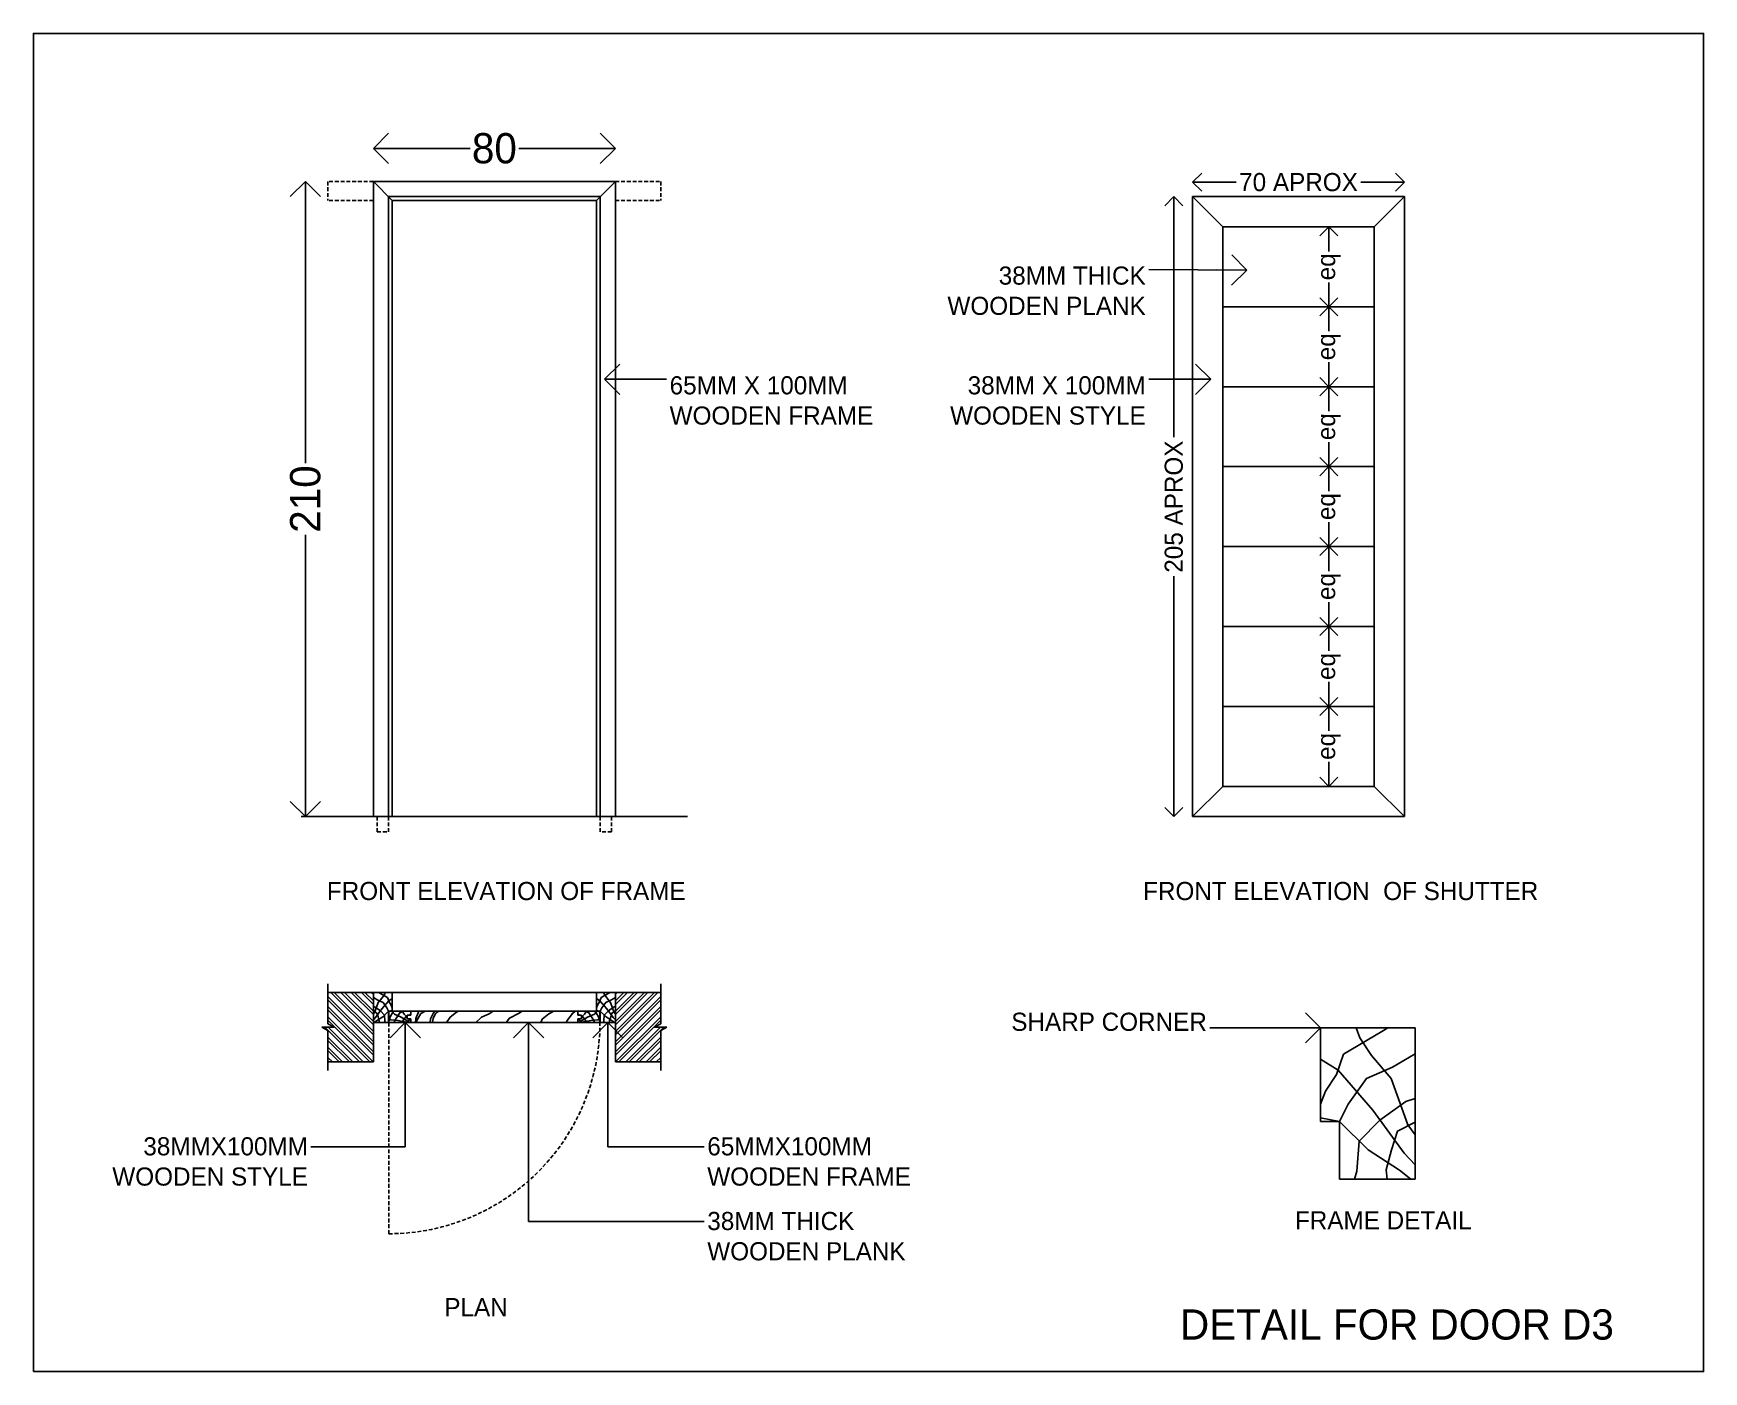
# Model space of a CAD drawing. Header units: metres. Extents: x -16 to 65907, y -5261 to 15511.
# Drawn here: x 35631 to 36183, y 8666 to 9108 of the extents above; entities that cross this region are included whole.
import ezdxf

# ---------------------------------------------------------------- set-up
doc = ezdxf.new("R2010")
doc.units = ezdxf.units.M
doc.header["$PDMODE"] = 67
doc.header["$PDSIZE"] = -5
doc.linetypes.add('DASHED', pattern=[19.049999999999997, 12.7, -6.35])
doc.layers.get('0').update_dxf_attribs({"color": 6})
for name, color, linetype in [('BC-FORMAT', 7, 'Continuous'), ('BC-GREYCOLOR', 8, 'Continuous'), ('BC-HATCH', 8, 'Continuous'), ('BC-JOINERY', 93, 'Continuous'), ('BC-TEXT', 7, 'Continuous'), ('BC-WHITECOLOR', 7, 'Continuous')]:
    doc.layers.add(name, color=color, linetype=linetype)
doc.styles.add('BC-1IN10-3', font='FreeSans.ttf', dxfattribs={"height": 6})
doc.styles.add('BC-1IN25-2', font='FreeSans.ttf', dxfattribs={"height": 10})
doc.styles.add('BC-1IN50-1', font='FreeSans.ttf', dxfattribs={"height": 10})
doc.dimstyles.new('BC-1IN10-3', dxfattribs={"dimtxt": 6, "dimasz": 6, "dimexe": 0.18, "dimexo": 0.0625, "dimgap": 1, "dimtad": 0, "dimtoh": 1, "dimzin": 12, "dimdsep": 46, "dimtxsty": 'BC-1IN10-3', "dimblk": 'OPEN90', "dimcen": 0.09, "dimse1": 1, "dimse2": 1, "dimclrd": 256, "dimclre": 256, "dimclrt": 7, "dimadec": 0, "dimazin": 0, "dimtfac": 1, "dimtdec": 1, "dimtofl": 0, "dimtmove": 1, "dimatfit": 3, "dimldrblk": 'OPEN90', "dimfxl": 1, "dimtolj": 1, "dimtzin": 0, "dimlwd": -3, "dimarcsym": 0})
doc.dimstyles.new('BC-1IN25-2', dxfattribs={"dimtxt": 10, "dimasz": 10, "dimexe": 0.18, "dimexo": 0.0625, "dimgap": 1, "dimtad": 0, "dimtoh": 1, "dimzin": 12, "dimdsep": 46, "dimtxsty": 'BC-1IN25-2', "dimblk": 'OPEN90', "dimcen": 0.09, "dimse1": 1, "dimse2": 1, "dimclrd": 256, "dimclre": 256, "dimclrt": 7, "dimadec": 0, "dimazin": 0, "dimtfac": 1, "dimtdec": 1, "dimtofl": 0, "dimtmove": 1, "dimatfit": 3, "dimldrblk": 'OPEN90', "dimfxl": 1, "dimtolj": 1, "dimtzin": 0, "dimlwd": -1, "dimarcsym": 0})

msp = doc.modelspace()

# ---------------------------------------------------------------- texts
at = {"layer": 'BC-TEXT', "color": 7, "char_height": 6, "style": 'BC-1IN10-3'}
for s, insert, width, attachment_point in [('{38MM THICK WOODEN PLANK }', (35998.99411442831, 9030.9540796596), 74.549987362916, 3), ('{65MM X 100MM WOODEN FRAME}', (35841.63949706064, 8994.671467846012), 76.60857526722975, 1), ('{38MM X 100MM WOODEN STYLE}', (35998.99411442831, 8994.671467846112), 76.60857526722975, 3), ('{SHARP CORNER}', (36019.19220775258, 8784.21547572714), 61.7549510621984, 3), ('{38MMX100MM WOODEN STYLE}', (35722.09032450243, 8743.040471422626), 84.47936146201391, 3), ('{65MMX100MM WOODEN FRAME}', (35854.08457489352, 8743.040471422624), 84.47936146201522, 1), ('{38MM THICK WOODEN PLANK }', (35854.08457489352, 8718.33741657089), 84.47936146201391, 1)]:
    msp.add_mtext(s, dxfattribs=dict(at, insert=insert, width=width, attachment_point=attachment_point))
at = {"layer": 'BC-TEXT', "attachment_point": 5, "style": 'BC-1IN10-3'}
for s, insert, char_height, width in [('{\\pxqc;FRONT ELEVATION OF FRAME}', (35787.65173434614, 8824.411827048534), 6, 123.9242139362177), ('{\\pxqc;FRONT ELEVATION  OF SHUTTER}', (36063.42471890078, 8824.411827048534), 6, 133.924213936225), ('{\\pxqc;FRAME DETAIL}', (36077.50468391924, 8715.57476275941), 6, 133.924213936225), ('{\\pxqc;PLAN}', (35777.65173434614, 8686.854329633985), 6, 133.924213936225), ('{\\pxqc;DETAIL FOR DOOR D3}', (36082.01010141487, 8681.045798461853), 10, 258.4954414847816)]:
    msp.add_mtext(s, dxfattribs=dict(at, insert=insert, char_height=char_height, width=width))

# ---------------------------------------------------------------- blocks, each defined once
blk = doc.blocks.new('_OPEN90')
at = {"color": 0, "linetype": 'ByBlock'}
for p, q in [((0, 0), (-1, 0)), ((-0.5, 0.5), (0, 0)), ((0, 0), (-0.5, -0.5))]:
    blk.add_line(p, q, dxfattribs=at)
blk = doc.blocks.new('*D983')
at = {"layer": 'BC-WHITECOLOR', "lineweight": -3}
for p, q in [((36020.48593495596, 9058.826476733262), (36028.84395964731, 9058.826476733262)), ((36078.48593495596, 9058.826476733262), (36070.1279102646, 9058.826476733262))]:
    blk.add_line(p, q, dxfattribs=at)
at = {"layer": 'Defpoints', "color": 0}
for p in [(36084.48593495596, 9058.826476733262), (36014.48593495596, 9054.05343673298), (36084.48593495596, 9054.05343673298)]:
    blk.add_point(p, dxfattribs=at)
at = {"layer": 'BC-WHITECOLOR', "lineweight": -3, "xscale": 6, "yscale": 6, "zscale": 6, "rotation": 180}
blk.add_blockref('_OPEN90', (36014.48593495596, 9058.826476733262), dxfattribs=at)
at = {"layer": 'BC-WHITECOLOR', "lineweight": -3, "xscale": 6, "yscale": 6, "zscale": 6}
blk.add_blockref('_OPEN90', (36084.48593495596, 9058.826476733262), dxfattribs=at)
at = {"layer": 'BC-WHITECOLOR', "color": 7, "insert": (36049.48593495596, 9058.826476733262), "char_height": 6, "attachment_point": 5, "style": 'BC-1IN10-3'}
blk.add_mtext('\\A1;{70 APROX}', dxfattribs=at)
blk = doc.blocks.new('*D984')
at = {"layer": 'BC-WHITECOLOR', "lineweight": -3}
for p, q in [((36008.28242927935, 9048.05343673298), (36008.28242927935, 8974.532860601292)), ((36008.28242927935, 8855.05343673298), (36008.28242927935, 8928.574012864672))]:
    blk.add_line(p, q, dxfattribs=at)
at = {"layer": 'Defpoints', "color": 0}
for p in [(36008.28242927935, 9054.05343673298), (36014.48593495596, 9054.05343673298), (36014.48593495596, 8849.05343673298)]:
    blk.add_point(p, dxfattribs=at)
at = {"layer": 'BC-WHITECOLOR', "lineweight": -3, "xscale": 6, "yscale": 6, "zscale": 6}
for p, rotation in [((36008.28242927935, 9054.05343673298), 90), ((36008.28242927935, 8849.05343673298), 270)]:
    blk.add_blockref('_OPEN90', p, dxfattribs=dict(at, rotation=rotation))
at = {"layer": 'BC-WHITECOLOR', "color": 7, "insert": (36008.28242927935, 8951.55343673298), "char_height": 6, "attachment_point": 5, "rotation": 90, "style": 'BC-1IN10-3'}
blk.add_mtext('\\A1;{205 APROX}', dxfattribs=at)
blk = doc.blocks.new('*D985')
at = {"layer": 'BC-WHITECOLOR', "lineweight": -3}
for p, q in [((36059.48593495596, 8879.482008161553), (36059.48593495596, 8877.391179237391)), ((36059.48593495596, 8865.05343673298), (36059.48593495596, 8867.144265657138))]:
    blk.add_line(p, q, dxfattribs=at)
at = {"layer": 'Defpoints', "color": 0}
for p in [(36059.48593495596, 8885.482008161553), (36059.48593495596, 8885.482008161553), (36049.48593495596, 8859.05343673298)]:
    blk.add_point(p, dxfattribs=at)
at = {"layer": 'BC-WHITECOLOR', "lineweight": -3, "xscale": 6, "yscale": 6, "zscale": 6}
for p, rotation in [((36059.48593495596, 8885.482008161553), 90), ((36059.48593495596, 8859.05343673298), 270)]:
    blk.add_blockref('_OPEN90', p, dxfattribs=dict(at, rotation=rotation))
at = {"layer": 'BC-WHITECOLOR', "color": 7, "insert": (36059.48593495596, 8872.267722447266), "char_height": 6, "attachment_point": 5, "rotation": 90, "style": 'BC-1IN10-3'}
blk.add_mtext('\\A1;{eq}', dxfattribs=at)
blk = doc.blocks.new('*D986')
at = {"layer": 'BC-WHITECOLOR', "lineweight": -3}
for p, q in [((36059.48593495596, 8905.910579590125), (36059.48593495596, 8903.819750665964)), ((36059.48593495596, 8891.482008161553), (36059.48593495596, 8893.57283708571))]:
    blk.add_line(p, q, dxfattribs=at)
at = {"layer": 'Defpoints', "color": 0}
for p in [(36059.48593495596, 8911.910579590125), (36059.48593495596, 8911.910579590125), (36059.48593495596, 8885.482008161553)]:
    blk.add_point(p, dxfattribs=at)
at = {"layer": 'BC-WHITECOLOR', "lineweight": -3, "xscale": 6, "yscale": 6, "zscale": 6}
for p, rotation in [((36059.48593495596, 8911.910579590125), 90), ((36059.48593495596, 8885.482008161553), 270)]:
    blk.add_blockref('_OPEN90', p, dxfattribs=dict(at, rotation=rotation))
at = {"layer": 'BC-WHITECOLOR', "color": 7, "insert": (36059.48593495596, 8898.696293875839), "char_height": 6, "attachment_point": 5, "rotation": 90, "style": 'BC-1IN10-3'}
blk.add_mtext('\\A1;{eq}', dxfattribs=at)
blk = doc.blocks.new('*D987')
at = {"layer": 'BC-WHITECOLOR', "lineweight": -3}
for p, q in [((36059.48593495596, 8932.339151018696), (36059.48593495596, 8930.248322094536)), ((36059.48593495596, 8917.910579590125), (36059.48593495596, 8920.001408514283))]:
    blk.add_line(p, q, dxfattribs=at)
at = {"layer": 'Defpoints', "color": 0}
for p in [(36059.48593495596, 8938.339151018696), (36059.48593495596, 8938.339151018696), (36059.48593495596, 8911.910579590125)]:
    blk.add_point(p, dxfattribs=at)
at = {"layer": 'BC-WHITECOLOR', "lineweight": -3, "xscale": 6, "yscale": 6, "zscale": 6}
for p, rotation in [((36059.48593495596, 8938.339151018696), 90), ((36059.48593495596, 8911.910579590125), 270)]:
    blk.add_blockref('_OPEN90', p, dxfattribs=dict(at, rotation=rotation))
at = {"layer": 'BC-WHITECOLOR', "color": 7, "insert": (36059.48593495596, 8925.12486530441), "char_height": 6, "attachment_point": 5, "rotation": 90, "style": 'BC-1IN10-3'}
blk.add_mtext('\\A1;{eq}', dxfattribs=at)
blk = doc.blocks.new('*D988')
at = {"layer": 'BC-WHITECOLOR', "lineweight": -3}
for p, q in [((36059.48593495596, 8958.767722447266), (36059.48593495596, 8956.676893523108)), ((36059.48593495596, 8944.339151018696), (36059.48593495596, 8946.429979942855))]:
    blk.add_line(p, q, dxfattribs=at)
at = {"layer": 'Defpoints', "color": 0}
for p in [(36059.48593495596, 8964.767722447266), (36059.48593495596, 8964.767722447266), (36059.48593495596, 8938.339151018696)]:
    blk.add_point(p, dxfattribs=at)
at = {"layer": 'BC-WHITECOLOR', "lineweight": -3, "xscale": 6, "yscale": 6, "zscale": 6}
for p, rotation in [((36059.48593495596, 8964.767722447266), 90), ((36059.48593495596, 8938.339151018696), 270)]:
    blk.add_blockref('_OPEN90', p, dxfattribs=dict(at, rotation=rotation))
at = {"layer": 'BC-WHITECOLOR', "color": 7, "insert": (36059.48593495596, 8951.553436732982), "char_height": 6, "attachment_point": 5, "rotation": 90, "style": 'BC-1IN10-3'}
blk.add_mtext('\\A1;{eq}', dxfattribs=at)
blk = doc.blocks.new('*D989')
at = {"layer": 'BC-WHITECOLOR', "lineweight": -3}
for p, q in [((36059.48593495596, 8985.196293875839), (36059.48593495596, 8983.105464951681)), ((36059.48593495596, 8970.767722447266), (36059.48593495596, 8972.858551371428))]:
    blk.add_line(p, q, dxfattribs=at)
at = {"layer": 'Defpoints', "color": 0}
for p in [(36059.48593495596, 8991.196293875839), (36059.48593495596, 8991.196293875839), (36059.48593495596, 8964.767722447266)]:
    blk.add_point(p, dxfattribs=at)
at = {"layer": 'BC-WHITECOLOR', "lineweight": -3, "xscale": 6, "yscale": 6, "zscale": 6}
for p, rotation in [((36059.48593495596, 8991.196293875839), 90), ((36059.48593495596, 8964.767722447266), 270)]:
    blk.add_blockref('_OPEN90', p, dxfattribs=dict(at, rotation=rotation))
at = {"layer": 'BC-WHITECOLOR', "color": 7, "insert": (36059.48593495596, 8977.982008161553), "char_height": 6, "attachment_point": 5, "rotation": 90, "style": 'BC-1IN10-3'}
blk.add_mtext('\\A1;{eq}', dxfattribs=at)
blk = doc.blocks.new('*D990')
at = {"layer": 'BC-WHITECOLOR', "lineweight": -3}
for p, q in [((36059.48593495596, 9011.62486530441), (36059.48593495596, 9009.53403638025)), ((36059.48593495596, 8997.196293875839), (36059.48593495596, 8999.287122799997))]:
    blk.add_line(p, q, dxfattribs=at)
at = {"layer": 'Defpoints', "color": 0}
for p in [(36059.48593495596, 9017.62486530441), (36059.48593495596, 9017.62486530441), (36059.48593495596, 8991.196293875839)]:
    blk.add_point(p, dxfattribs=at)
at = {"layer": 'BC-WHITECOLOR', "lineweight": -3, "xscale": 6, "yscale": 6, "zscale": 6}
for p, rotation in [((36059.48593495596, 9017.62486530441), 90), ((36059.48593495596, 8991.196293875839), 270)]:
    blk.add_blockref('_OPEN90', p, dxfattribs=dict(at, rotation=rotation))
at = {"layer": 'BC-WHITECOLOR', "color": 7, "insert": (36059.48593495596, 9004.410579590123), "char_height": 6, "attachment_point": 5, "rotation": 90, "style": 'BC-1IN10-3'}
blk.add_mtext('\\A1;{eq}', dxfattribs=at)
blk = doc.blocks.new('*D991')
at = {"layer": 'BC-WHITECOLOR', "lineweight": -3}
for p, q in [((36059.48593495596, 9038.05343673298), (36059.48593495596, 9035.962607808822)), ((36059.48593495596, 9023.62486530441), (36059.48593495596, 9025.71569422857))]:
    blk.add_line(p, q, dxfattribs=at)
at = {"layer": 'Defpoints', "color": 0}
for p in [(36059.48593495596, 9044.05343673298), (36059.48593495596, 9044.05343673298), (36059.48593495596, 9017.62486530441)]:
    blk.add_point(p, dxfattribs=at)
at = {"layer": 'BC-WHITECOLOR', "lineweight": -3, "xscale": 6, "yscale": 6, "zscale": 6}
for p, rotation in [((36059.48593495596, 9044.05343673298), 90), ((36059.48593495596, 9017.62486530441), 270)]:
    blk.add_blockref('_OPEN90', p, dxfattribs=dict(at, rotation=rotation))
at = {"layer": 'BC-WHITECOLOR', "color": 7, "insert": (36059.48593495596, 9030.839151018696), "char_height": 6, "attachment_point": 5, "rotation": 90, "style": 'BC-1IN10-3'}
blk.add_mtext('\\A1;{eq}', dxfattribs=at)
blk = doc.blocks.new('*D992')
at = {"layer": 'BC-HATCH', "color": 8, "lineweight": -3}
for p, q in [((35753.71295040131, 9069.998244441063), (35775.67591336428, 9069.998244441063)), ((35813.71295040131, 9069.998244441063), (35791.74998743835, 9069.998244441063))]:
    blk.add_line(p, q, dxfattribs=at)
at = {"layer": 'Defpoints', "color": 0}
for p in [(35823.71295040131, 9069.998244441063), (35743.71295040131, 9059.053436732978), (35823.71295040131, 9059.053436732982)]:
    blk.add_point(p, dxfattribs=at)
at = {"layer": 'BC-HATCH', "color": 8, "lineweight": -3, "xscale": 10, "yscale": 10, "zscale": 10, "rotation": 180}
blk.add_blockref('_OPEN90', (35743.71295040131, 9069.998244441063), dxfattribs=at)
at = {"layer": 'BC-HATCH', "color": 8, "lineweight": -3, "xscale": 10, "yscale": 10, "zscale": 10}
blk.add_blockref('_OPEN90', (35823.71295040131, 9069.998244441063), dxfattribs=at)
at = {"layer": 'BC-HATCH', "color": 7, "insert": (35783.71295040131, 9069.998244441063), "char_height": 10, "attachment_point": 5, "style": 'BC-1IN50-1'}
blk.add_mtext('\\A1;80', dxfattribs=at)
blk = doc.blocks.new('*D993')
at = {"layer": 'BC-HATCH', "color": 8, "lineweight": -3}
for p, q in [((35721.25948098588, 9049.053436732978), (35721.25948098588, 8965.924492974405)), ((35721.25948098588, 8859.05343673298), (35721.25948098588, 8942.182380491551))]:
    blk.add_line(p, q, dxfattribs=at)
at = {"layer": 'Defpoints', "color": 0}
for p in [(35743.71295040131, 9059.053436732978), (35721.25948098588, 8849.05343673298), (35743.71295040131, 8849.05343673298)]:
    blk.add_point(p, dxfattribs=at)
at = {"layer": 'BC-HATCH', "color": 8, "lineweight": -3, "xscale": 10, "yscale": 10, "zscale": 10}
for p, rotation in [((35721.25948098588, 9059.053436732978), 90), ((35721.25948098588, 8849.05343673298), 270)]:
    blk.add_blockref('_OPEN90', p, dxfattribs=dict(at, rotation=rotation))
at = {"layer": 'BC-HATCH', "color": 7, "insert": (35721.25948098588, 8954.053436732978), "char_height": 10, "attachment_point": 5, "rotation": 90, "style": 'BC-1IN50-1'}
blk.add_mtext('\\A1;210', dxfattribs=at)

# ---------------------------------------------------------------- dimensions: what is measured, and where the dimension line sits
at = {"layer": 'BC-HATCH'}
dim = msp.add_linear_dim(base=(35823.71295040131, 9069.998244441063), p1=(35743.71295040131, 9059.053436732978), p2=(35823.71295040131, 9059.053436732982), dimstyle='BC-1IN10-3', override={"dimtxt": 10, "dimasz": 10, "dimtoh": 0, "dimdec": 1, "dimlfac": 1, "dimtxsty": 'BC-1IN50-1', "dimclrd": 8, "dimtdec": 0}, dxfattribs=at)
dim.commit()
dim.dimension.update_dxf_attribs({"geometry": '*D992', "text_midpoint": (35783.71295040131, 9069.998244441063)})
dim = msp.add_linear_dim(base=(35721.25948098588, 8849.05343673298), p1=(35743.71295040131, 9059.053436732978), p2=(35743.71295040131, 8849.05343673298), angle=90, dimstyle='BC-1IN10-3', override={"dimtxt": 10, "dimasz": 10, "dimtoh": 0, "dimdec": 1, "dimlfac": 1, "dimtxsty": 'BC-1IN50-1', "dimclrd": 8, "dimtdec": 0}, dxfattribs=at)
dim.commit()
dim.dimension.update_dxf_attribs({"geometry": '*D993', "text_midpoint": (35721.25948098588, 8954.053436732978)})
at = {"layer": 'BC-WHITECOLOR'}
dim = msp.add_linear_dim(base=(36084.48593495596, 9058.826476733262), p1=(36014.48593495596, 9054.05343673298), p2=(36084.48593495596, 9054.05343673298), text='{<> APROX}', dimstyle='BC-1IN10-3', dxfattribs=at)
dim.commit()
dim.dimension.update_dxf_attribs({"geometry": '*D983', "text_midpoint": (36049.48593495596, 9058.826476733262)})
for base, p1, p2, text, picture, middle in [((36008.28242927935, 9054.05343673298), (36014.48593495596, 8849.05343673298), (36014.48593495596, 9054.05343673298), '{<> APROX}', '*D984', (36008.28242927935, 8951.55343673298)), ((36059.48593495596, 9044.05343673298), (36059.48593495596, 9017.62486530441), (36059.48593495596, 9044.05343673298), '{eq}', '*D991', (36059.48593495596, 9030.839151018696)), ((36059.48593495596, 9017.62486530441), (36059.48593495596, 8991.196293875839), (36059.48593495596, 9017.62486530441), '{eq}', '*D990', (36059.48593495596, 9004.410579590123)), ((36059.48593495596, 8991.196293875839), (36059.48593495596, 8964.767722447266), (36059.48593495596, 8991.196293875839), '{eq}', '*D989', (36059.48593495596, 8977.982008161553)), ((36059.48593495596, 8964.767722447266), (36059.48593495596, 8938.339151018696), (36059.48593495596, 8964.767722447266), '{eq}', '*D988', (36059.48593495596, 8951.553436732982)), ((36059.48593495596, 8938.339151018696), (36059.48593495596, 8911.910579590125), (36059.48593495596, 8938.339151018696), '{eq}', '*D987', (36059.48593495596, 8925.12486530441)), ((36059.48593495596, 8911.910579590125), (36059.48593495596, 8885.482008161553), (36059.48593495596, 8911.910579590125), '{eq}', '*D986', (36059.48593495596, 8898.696293875839)), ((36059.48593495596, 8885.482008161553), (36049.48593495596, 8859.05343673298), (36059.48593495596, 8885.482008161553), '{eq}', '*D985', (36059.48593495596, 8872.267722447266))]:
    dim = msp.add_linear_dim(base=base, p1=p1, p2=p2, angle=90, text=text, dimstyle='BC-1IN10-3', dxfattribs=at)
    dim.commit()
    dim.dimension.update_dxf_attribs({"geometry": picture, "text_midpoint": middle})

# ---------------------------------------------------------------- hatches: boundary and pattern name
at = {"layer": 'BC-GREYCOLOR'}
h = msp.add_hatch(dxfattribs=at)
h.set_pattern_fill('ANSI32', color=256, scale=0.25, angle=180, style=0)
h.set_pattern_definition([(135, (69834.1352414077, 21.98809101894949), (1.683798022700466, 1.683798022700467), []), (135, (69833.0127089077, 21.98809101894949), (1.683798022700466, 1.683798022700467), [])])
h.paths.add_polyline_path([(35728.71295040131, 8780.496840793096), (35728.71295040131, 8790.929622691561), (35743.71295040131, 8790.929622691561), (35743.71295040131, 8778.429622691561), (35743.71295040131, 8767.929622691561), (35728.71295040131, 8767.929622691561), (35728.71295040131, 8778.362404590029), (35726.69278072214, 8779.429622691561), (35730.73312008049, 8779.429622691561)])
h = msp.add_hatch(dxfattribs=at)
h.set_pattern_fill('ANSI32', color=256, scale=0.25, style=0)
h.set_pattern_definition([(45, (1733.29065939493, 21.98809101894949), (-1.683798022700466, 1.683798022700467), []), (45, (1734.41319189493, 21.98809101894949), (-1.683798022700466, 1.683798022700467), [])])
h.paths.add_polyline_path([(35838.71295040131, 8780.496840793096), (35838.71295040131, 8790.929622691561), (35823.71295040131, 8790.929622691561), (35823.71295040131, 8778.429622691561), (35823.71295040131, 8767.929622691561), (35838.71295040131, 8767.929622691561), (35838.71295040131, 8778.362404590029), (35840.73312008049, 8779.429622691561), (35836.69278072214, 8779.429622691561)])

# ---------------------------------------------------------------- linework, layer by layer
at = {"layer": 'BC-FORMAT'}
for p, q in [((36014.48593495596, 8849.05343673298), (36014.48593495596, 9054.05343673298)), ((36014.48593495596, 9054.05343673298), (36084.48593495596, 9054.05343673298)), ((36084.48593495596, 8849.05343673298), (36084.48593495596, 9054.05343673298)), ((36024.48593495596, 9044.05343673298), (36074.48593495596, 9044.05343673298)), ((36024.48593495596, 8859.05343673298), (36024.48593495596, 9044.05343673298)), ((36074.48593495596, 8859.05343673298), (36074.48593495596, 9044.05343673298)), ((36024.48593495596, 8859.05343673298), (36074.48593495596, 8859.05343673298)), ((36014.48593495596, 8849.05343673298), (36084.48593495596, 8849.05343673298))]:
    msp.add_line(p, q, dxfattribs=at)
at = {"layer": 'BC-GREYCOLOR', "linetype": 'DASHED', "ltscale": 0.1}
for p, q in [((35728.71295040131, 9059.053436732982), (35728.71295040131, 9052.803436732982)), ((35743.71295040131, 9059.053436732978), (35728.71295040131, 9059.053436732982)), ((35823.71295040131, 9059.053436732982), (35838.71295040131, 9059.053436732982)), ((35838.71295040131, 9059.053436732982), (35838.71295040131, 9052.803436732982)), ((35743.71295040131, 9052.803436732978), (35728.71295040131, 9052.803436732982)), ((35823.71295040131, 9052.803436732982), (35838.71295040131, 9052.803436732982)), ((35744.96295040139, 8849.05343673296), (35744.96295040139, 8844.05343673296)), ((35748.71295040139, 8849.053436732962), (35748.71295040139, 8844.053436732962)), ((35818.71295040131, 8849.05343673298), (35818.71295040131, 8844.05343673298)), ((35822.46295040131, 8849.05343673298), (35822.46295040131, 8844.05343673298)), ((35744.96295040139, 8844.05343673296), (35748.71295040139, 8844.053436732962)), ((35822.46295040131, 8844.05343673298), (35818.71295040131, 8844.05343673298)), ((35748.81295040131, 8780.929622691563), (35748.81295040131, 8711.129622691558))]:
    msp.add_line(p, q, dxfattribs=at)
msp.add_arc((35748.81295040131, 8780.929622691563), 69.80000000000291, 270, 3.079694385304099, dxfattribs=at)
at = {"layer": 'BC-HATCH'}
for p, q in [((35749.96295040131, 9052.803436732978), (35743.71295040131, 9059.053436732978)), ((35817.46295040131, 9052.803436732982), (35823.71295040131, 9059.053436732982)), ((35748.71295040131, 9054.053436732978), (35818.71295040131, 9054.053436732982)), ((35748.71295040131, 9054.053436732978), (35748.71295040131, 8849.05343673298)), ((35818.71295040131, 9054.053436732982), (35818.71295040131, 8849.05343673298)), ((35817.46295040131, 8790.929622691563), (35749.96295040131, 8790.929622691563))]:
    msp.add_line(p, q, dxfattribs=at)
for points in [[(35743.71295040131, 8783.860038251478), (35744.19020087551, 8784.516257653491), (35745.29539684112, 8787.583176458085), (35746.59400210073, 8789.102820910814), (35747.36763927666, 8790.263276674714), (35747.61313517761, 8790.929622691563)], [(35743.71295040131, 8789.207495541135), (35745.2125071437, 8788.329183734879), (35746.92556089041, 8787.583176458085), (35748.1412764526, 8785.870122711376), (35748.71295040131, 8784.729622691562)], [(35743.71295040131, 8781.857304878302), (35744.43886996777, 8782.637424511937), (35746.51111240331, 8785.483304123409), (35748.80439403197, 8788.135774440896), (35749.96295040131, 8788.859872171737)], [(35745.50350419458, 8790.929622691563), (35745.90325462222, 8790.67772516182), (35748.44520534314, 8789.185710608235), (35748.91491362853, 8787.83184555035), (35749.63395412377, 8786.730407251016), (35749.96295040131, 8785.87730591509)], [(35821.92239660805, 8790.929622691563), (35821.52264618041, 8790.67772516182), (35818.98069545949, 8789.185710608235), (35818.5109871741, 8787.83184555035), (35817.79194667886, 8786.730407251016), (35817.46295040131, 8785.87730591509)], [(35823.71295040131, 8781.857304878302), (35822.98703083486, 8782.637424511937), (35820.91478839932, 8785.483304123409), (35818.62150677066, 8788.135774440896), (35817.46295040131, 8788.859872171737)], [(35823.71295040131, 8789.207495541135), (35822.21339365892, 8788.329183734879), (35820.50033991221, 8787.583176458085), (35819.28462435003, 8785.870122711376), (35818.71295040131, 8784.729622691562)], [(35823.71295040131, 8783.860038251478), (35823.23569992712, 8784.516257653491), (35822.1305039615, 8787.583176458085), (35820.8318987019, 8789.102820910814), (35820.05826152597, 8790.263276674714), (35819.81276562502, 8790.929622691563)], [(35743.71295040131, 8786.24587273718), (35744.32835037121, 8786.063532005359), (35746.03089951415, 8784.82381175564), (35747.39998044581, 8783.435158419497), (35747.56104857064, 8781.449338848897), (35747.71263244987, 8780.929622691563)], [(35745.55162989897, 8780.929622691563), (35745.62695563081, 8781.532228546317), (35745.26776694199, 8782.85846370506), (35744.88094835402, 8784.101809166385), (35743.71295040131, 8784.679622691563)], [(35743.99618828909, 8780.929622691563), (35744.74279885831, 8781.504598647178), (35746.81504129385, 8782.85846370506), (35748.71295040131, 8784.729622691562), (35749.96295040131, 8784.981865138152)], [(35750.52281079206, 8784.679622691561), (35750.03528289247, 8784.177208443893), (35749.27137144103, 8782.86158316642), (35748.81295040131, 8781.447580241074)], [(35755.91460784424, 8780.929622691563), (35754.92997478501, 8781.545957888944), (35752.94946361462, 8782.6918250661), (35750.65772926031, 8783.766959701454), (35749.81807930941, 8784.679622691565)], [(35753.69686094234, 8784.679622691563), (35752.46848233038, 8784.148915427173), (35751.35090816994, 8782.53621347414), (35750.79919434391, 8781.616690430745), (35750.61470393246, 8780.929622691563)], [(35754.86295040131, 8783.058592675461), (35754.56216556765, 8782.904022691499), (35753.35971235706, 8781.404492805346), (35753.19416130822, 8780.929622691563)], [(35754.86295040131, 8782.870272995176), (35753.89727967473, 8783.724520176374), (35753.29483039592, 8784.679622691565)], [(35756.11295040131, 8783.700953786572), (35755.58495475697, 8783.429622691563)], [(35757.61861962251, 8780.929622691563), (35757.77029894409, 8782.279568653683), (35758.78365509342, 8784.679622691563)], [(35757.85134531032, 8780.929622691563), (35758.09406790352, 8781.679856161461), (35759.43239114313, 8783.924785466626), (35760.86397898353, 8784.679622691563)], [(35762.47996490462, 8780.929622691563), (35762.59887509178, 8782.237634750358), (35763.56592156171, 8784.171727690193), (35763.98548699762, 8784.679622691563)], [(35763.26399386003, 8780.929622691563), (35763.52223699476, 8782.37578424606), (35764.40639376725, 8784.00594829535), (35765.37582765449, 8784.679622691565)], [(35767.9324855297, 8780.929622691565), (35769.10285584231, 8782.71597737923), (35771.21826999525, 8784.356502640696), (35771.83049746005, 8784.679622691563)], [(35777.59930505783, 8780.929622691563), (35779.5072397374, 8782.759149096637), (35781.9680276296, 8783.88161374922), (35783.30469260803, 8784.679622691565)], [(35787.64561090643, 8780.929622691563), (35788.7028155451, 8782.41377535738), (35791.72483576358, 8783.924785466626), (35792.91999470306, 8784.679622691561)], [(35799.03629671237, 8780.929622691563), (35799.49574489685, 8782.025229900717), (35801.69750248461, 8783.838442031813), (35803.37986380411, 8784.679622691563)], [(35807.4862006004, 8780.929622691563), (35807.74154292159, 8781.593512726648), (35809.51158333528, 8783.967957184033), (35810.46865074196, 8784.679622691563)], [(35811.31295040132, 8783.700953786572), (35811.84094604566, 8783.429622691563)], [(35811.51129295838, 8780.929622691563), (35812.49592601762, 8781.545957888944), (35814.47643718801, 8782.6918250661), (35816.76817154232, 8783.766959701454), (35817.60782149322, 8784.679622691565)], [(35812.56295040132, 8782.870272995176), (35813.52862112789, 8783.724520176374), (35814.13107040671, 8784.679622691565)], [(35812.56295040132, 8783.058592675461), (35812.86373523498, 8782.904022691499), (35814.06618844557, 8781.404492805346), (35814.23173949441, 8780.929622691563)], [(35813.72903986029, 8784.679622691563), (35814.95741847224, 8784.148915427173), (35816.07499263268, 8782.53621347414), (35816.62670645872, 8781.616690430745), (35816.81119687016, 8780.929622691563)], [(35816.90309001056, 8784.679622691561), (35817.39061791015, 8784.177208443893), (35818.15452936159, 8782.86158316642), (35818.61295040132, 8781.447580241074)], [(35823.42971251354, 8780.929622691563), (35822.68310194431, 8781.504598647178), (35820.61085950878, 8782.85846370506), (35818.71295040131, 8784.729622691562), (35817.46295040131, 8784.981865138152)], [(35823.71295040131, 8786.24587273718), (35823.09755043142, 8786.063532005359), (35821.39500128847, 8784.82381175564), (35820.02592035681, 8783.435158419497), (35819.86485223199, 8781.449338848897), (35819.71326835276, 8780.929622691563)], [(35821.87427090366, 8780.929622691563), (35821.79894517182, 8781.532228546317), (35822.15813386064, 8782.85846370506), (35822.54495244861, 8784.101809166385), (35823.71295040131, 8784.679622691563)], [(35754.80325564108, 8780.929622691565), (35754.15191682521, 8781.206441688306), (35751.77530342075, 8781.602543922385), (35749.4977155748, 8781.857181072863), (35748.81295040131, 8782.177893875634)], [(35755.0997554632, 8780.929622691565), (35755.45339559433, 8781.687422972544), (35756.0774345238, 8782.179622691565)], [(35756.11295040131, 8781.722113424892), (35755.62704400774, 8782.179622691561)], [(35811.31295040132, 8781.722113424892), (35811.79885679489, 8782.179622691561)], [(35812.32614533942, 8780.929622691565), (35811.9725052083, 8781.687422972544), (35811.34846627883, 8782.179622691565)], [(35812.62264516155, 8780.929622691565), (35813.27398397741, 8781.206441688306), (35815.65059738188, 8781.602543922385), (35817.92818522783, 8781.857181072863), (35818.61295040132, 8782.177893875634)], [(36079.04604198002, 8779.21547572714), (36077.04728984185, 8777.955988078427), (36064.33753623725, 8770.4959153105), (36061.98899481028, 8763.726590021075), (36058.39379233409, 8758.2193985244), (36056.74881094634, 8753.95389184477)], [(36087.99881094634, 8743.867553526708), (36085.61255857539, 8747.148650536777), (36080.0865787473, 8762.483244559748), (36073.5935524493, 8770.081466823385), (36069.72536656963, 8775.883745642894), (36068.49788706489, 8779.21547572714)], [(36087.99881094634, 8733.853886660834), (36084.3692131141, 8737.754484829004), (36074.0080009364, 8751.983882886363), (36062.54159279306, 8765.2462344738), (36056.74881094634, 8768.866723128003)], [(36087.99881094634, 8770.604839974998), (36080.50102723441, 8766.213280943715), (36071.93575850087, 8762.483244559748), (36065.85718068994, 8753.917975826202), (36062.99881094634, 8748.215475727133)], [(36087.99881094634, 8755.796725955215), (36084.92181109688, 8754.885022296117), (36076.40906538216, 8748.686421047516), (36069.56366072384, 8741.743154366812), (36068.75832009972, 8731.814056513807), (36068.00040070359, 8729.21547572714)], [(36086.58262150751, 8729.21547572714), (36082.84956866135, 8732.090355505212), (36072.48835648368, 8738.859680794621), (36062.99881094634, 8748.215475727133), (36056.74881094634, 8749.476687960085)], [(36078.80541345807, 8729.21547572714), (36078.42878479887, 8732.228505000907), (36080.224728243, 8738.859680794621), (36082.15882118283, 8745.076408101244), (36087.99881094634, 8747.96547572714)]]:
    msp.add_lwpolyline(points, dxfattribs=at)
at = {"layer": 'BC-JOINERY'}
for p, q in [((35743.71295040131, 8790.929622691563), (35743.71295040131, 8778.429622691563)), ((35743.71295040131, 8790.929622691563), (35749.96295040131, 8790.929622691563)), ((35749.96295040131, 8784.729622691562), (35749.96295040131, 8790.929622691563)), ((35817.46295040131, 8784.729622691562), (35817.46295040131, 8790.929622691563)), ((35823.71295040131, 8790.929622691563), (35817.46295040131, 8790.929622691563)), ((35823.71295040131, 8790.929622691563), (35823.71295040131, 8778.429622691563)), ((35748.71295040131, 8784.729622691562), (35749.96295040131, 8784.729622691562)), ((35748.71295040131, 8780.929622691563), (35748.71295040131, 8784.729622691562)), ((35756.11295040131, 8783.429622691563), (35754.86295040131, 8783.429622691563)), ((35754.86295040131, 8783.429622691563), (35754.86295040131, 8782.179622691563)), ((35811.31295040132, 8784.679622691563), (35756.11295040131, 8784.679622691563)), ((35811.31295040132, 8783.429622691563), (35812.56295040132, 8783.429622691563)), ((35812.56295040132, 8783.429622691563), (35812.56295040132, 8782.179622691563)), ((35818.71295040131, 8784.729622691562), (35817.46295040131, 8784.729622691562)), ((35818.71295040131, 8780.929622691563), (35818.71295040131, 8784.729622691562)), ((35743.71295040131, 8780.929622691563), (35748.71295040131, 8780.929622691563)), ((35756.11295040131, 8782.179622691563), (35754.86295040131, 8782.179622691563)), ((35756.11295040131, 8780.929622691563), (35811.31295040132, 8780.929622691563)), ((35811.31295040132, 8782.179622691563), (35812.56295040132, 8782.179622691563)), ((35823.71295040131, 8780.929622691563), (35818.71295040131, 8780.929622691563)), ((36056.74881094634, 8748.215475727133), (36056.74881094634, 8779.21547572714)), ((36087.99881094634, 8779.21547572714), (36056.74881094634, 8779.21547572714)), ((36087.99881094634, 8779.21547572714), (36087.99881094634, 8729.21547572714)), ((36062.99881094634, 8748.215475727133), (36056.74881094634, 8748.215475727133)), ((36062.99881094634, 8729.21547572714), (36062.99881094634, 8748.215475727133)), ((36087.99881094634, 8729.21547572714), (36062.99881094634, 8729.21547572714))]:
    msp.add_line(p, q, dxfattribs=at)
for points in [[(35756.11295040131, 8782.179622691563), (35756.11295040131, 8780.929622691563), (35748.81295040131, 8780.929622691563), (35748.81295040131, 8784.679622691563), (35756.11295040131, 8784.679622691563), (35756.11295040131, 8783.429622691563)], [(35811.31295040132, 8782.179622691563), (35811.31295040132, 8780.929622691563), (35818.61295040132, 8780.929622691563), (35818.61295040132, 8784.679622691563), (35811.31295040132, 8784.679622691563), (35811.31295040132, 8783.429622691563)]]:
    msp.add_lwpolyline(points, dxfattribs=at)
at = {"layer": 'BC-WHITECOLOR'}
for p, q in [((35743.71295040131, 9059.053436732978), (35823.71295040131, 9059.053436732982)), ((35743.71295040131, 9059.053436732978), (35743.71295040131, 8849.05343673298)), ((35823.71295040131, 9059.053436732982), (35823.71295040131, 8849.05343673298)), ((35749.96295040131, 9052.803436732978), (35749.96295040131, 8849.05343673298)), ((35749.96295040131, 9052.803436732978), (35817.46295040131, 9052.803436732982)), ((35817.46295040131, 9052.803436732982), (35817.46295040131, 8849.05343673298)), ((36024.48593495596, 9044.05343673298), (36014.48593495596, 9054.05343673298)), ((36074.48593495596, 9044.05343673298), (36084.48593495596, 9054.05343673298)), ((36074.48593495596, 9017.62486530441), (36024.48593495596, 9017.62486530441)), ((36074.48593495596, 8991.196293875839), (36024.48593495596, 8991.196293875839)), ((36074.48593495596, 8964.767722447266), (36024.48593495596, 8964.767722447266)), ((36074.48593495596, 8938.339151018696), (36024.48593495596, 8938.339151018696)), ((36074.48593495596, 8911.910579590125), (36024.48593495596, 8911.910579590125)), ((36074.48593495596, 8885.482008161553), (36024.48593495596, 8885.482008161553)), ((36024.48593495596, 8859.05343673298), (36014.48593495596, 8849.05343673298)), ((36074.48593495596, 8859.05343673298), (36084.48593495596, 8849.05343673298)), ((35847.59293622498, 8849.05343673298), (35719.83296457765, 8849.05343673298)), ((35728.71295040131, 8780.496840793096), (35728.71295040131, 8793.804622691563)), ((35838.71295040131, 8780.496840793096), (35838.71295040131, 8793.804622691563)), ((35743.71295040131, 8790.929622691563), (35728.71295040131, 8790.929622691563)), ((35743.71295040131, 8790.929622691563), (35743.71295040131, 8767.929622691563)), ((35823.71295040131, 8790.929622691563), (35838.71295040131, 8790.929622691563)), ((35823.71295040131, 8790.929622691563), (35823.71295040131, 8767.929622691563)), ((35726.69278072214, 8779.429622691563), (35730.73312008049, 8779.429622691563)), ((35728.71295040131, 8778.36240459003), (35726.69278072214, 8779.429622691563)), ((35730.73312008049, 8779.429622691563), (35728.71295040131, 8780.496840793096)), ((35728.71295040131, 8765.054622691563), (35728.71295040131, 8778.36240459003)), ((35836.69278072214, 8779.429622691563), (35838.71295040131, 8780.496840793096)), ((35840.73312008049, 8779.429622691563), (35836.69278072214, 8779.429622691563)), ((35838.71295040131, 8778.36240459003), (35840.73312008049, 8779.429622691563)), ((35838.71295040131, 8765.054622691563), (35838.71295040131, 8778.36240459003)), ((35743.71295040131, 8767.929622691563), (35728.71295040131, 8767.929622691563)), ((35823.71295040131, 8767.929622691563), (35838.71295040131, 8767.929622691563))]:
    msp.add_line(p, q, dxfattribs=at)
at = {"layer": 'Defpoints'}
msp.add_lwpolyline([(35631.36504293057, 8665.534767288547), (35631.36504293057, 9108.034767288547), (36183.36504293057, 9108.034767288547), (36183.36504293057, 8665.534767288547)], close=True, dxfattribs=at)

msp.set_redraw_order([(e.dxf.handle, doc.entitydb.next_handle()) for e in msp.query("TEXT MTEXT ATTDEF DIMENSION ARC_DIMENSION")])  # texts and dimensions are drawn at this point

# ---------------------------------------------------------------- leaders
at = {"layer": 'BC-WHITECOLOR', "annotation_type": 0, "has_hookline": 1, "hookline_direction": 1}
for points, text_width in [([(36032.38789242684, 9029.75181351969), (35999.99411442831, 9029.9540796596)], 66.46090534979423), ([(36020.48461354466, 8993.671467846112), (35999.99411442831, 8993.671467846112)], 65.38271604938272), ([(36056.74881094634, 8779.21547572714), (36020.19220775258, 8779.21547572714)], 34.49382716049383)]:
    msp.add_leader(points, dimstyle='BC-1IN25-2', dxfattribs=dict(at, text_width=text_width))
at = {"layer": 'BC-WHITECOLOR', "annotation_type": 0, "has_hookline": 1, "hookline_direction": 0, "text_width": 67.68724279835392, "horizontal_direction": (1, 1.067001074653306e-12, 0)}
msp.add_leader([(35820.14899794428, 8993.671467845988), (35840.63949706064, 8993.67146784601)], dimstyle='BC-1IN25-2', dxfattribs=at)
at = {"layer": 'BC-WHITECOLOR'}
for points in [[(35754.28261498621, 8780.929622691563), (35754.28261498621, 8739.819294767969), (35723.09032450243, 8739.819294767969)], [(35795.04191271519, 8780.929622691563), (35795.04191271519, 8715.116239916235), (35853.08457489352, 8715.116239916235)], [(35821.21295040131, 8780.929622691563), (35821.21295040131, 8739.819294767969), (35853.08457489352, 8739.819294767969)]]:
    msp.add_leader(points, dimstyle='BC-1IN25-2', dxfattribs=at)

doc.saveas('drawing.dxf')
